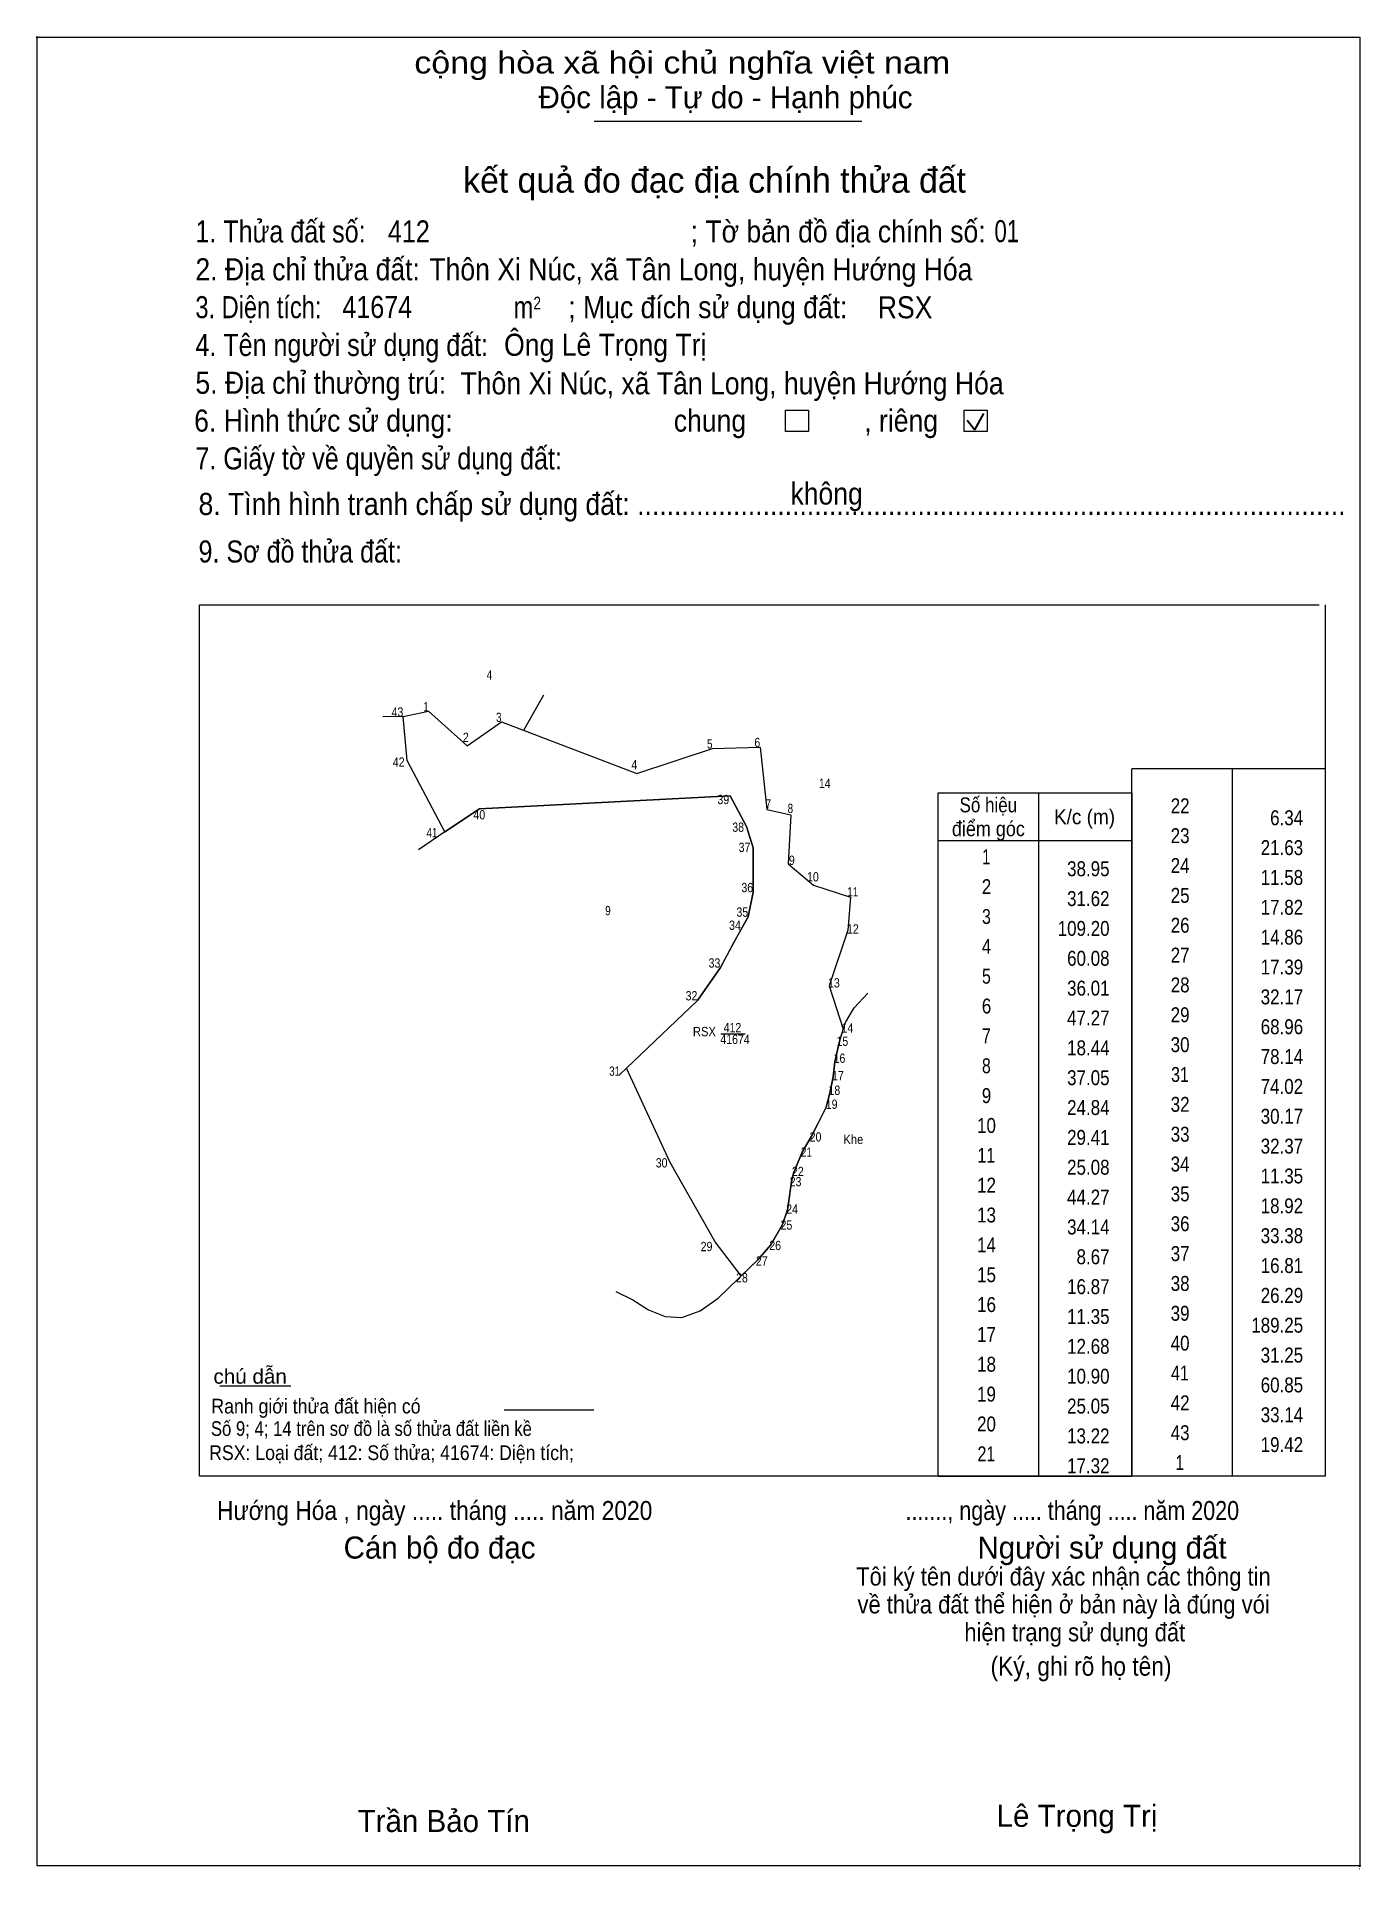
# Model space of a CAD drawing. Header units: metres. Extents: x 543978 to 545942, y 1838886 to 1841906.
# Drawn here: x 544944 to 545942, y 1840524 to 1841906 of the extents above; entities that cross this region are included whole.
import ezdxf
from ezdxf.enums import TextEntityAlignment as Align

# ---------------------------------------------------------------- set-up
doc = ezdxf.new("R2010")
doc.units = ezdxf.units.M
doc.header["$LTSCALE"] = 2
doc.header["$PDMODE"] = 32
doc.header["$PDSIZE"] = 1
for name, color, linetype, lineweight in [('17', 7, 'Continuous', 13), ('2', 7, 'Continuous', 25), ('28', 7, 'Continuous', 13), ('6', 7, 'Continuous', 13), ('63', 7, 'Continuous', 13)]:
    doc.layers.add(name, color=color, linetype=linetype, lineweight=lineweight)

msp = doc.modelspace()

# ---------------------------------------------------------------- texts
at = {"layer": '2'}
for s, height, width, p in [('cộng hòa xã hội chủ nghĩa việt nam', 16.63, 1.15, (545228.65, 1841878)), ('1. Thửa đất số:', 16.63, 0.85, (545063.68, 1841750.65)), ('412', 16.64, 0.85, (545208.74, 1841750.65)), ('; Tờ bản đồ địa chính số:', 16.63, 0.9, (545436.87, 1841750.65)), ('01', 16.64, 0.75, (545665.82, 1841750.86)), ('2. Địa chỉ thửa đất:', 16.63, 0.9, (545063.68, 1841722.12)), ('Thôn Xi Núc, xã Tân Long, huyện Hướng Hóa', 16.63, 0.9, (545239.97, 1841722.12)), ('3. Diện tích:', 16.63, 0.8, (545063.68, 1841693.57)), ('41674', 16.64, 0.85, (545174.4, 1841693.73)), ('; Mục đích sử dụng đất:', 16.63, 0.9, (545344.67, 1841693.57)), ('m', 16.63, 0.8, (545303.45, 1841693.57)), ('2', 9.504, 0.8, (545318.4, 1841700.27)), ('RSX', 16.63, 0.9, (545577.91, 1841693.48)), ('4. Tên người sử dụng đất:', 16.63, 0.85, (545063.68, 1841665.09)), ('Ông Lê Trọng Trị', 16.64, 0.9, (545296.27, 1841665.22)), ('5. Địa chỉ thường trú:', 16.63, 0.9, (545063.68, 1841636.58)), ('Thôn Xi Núc, xã Tân Long, huyện Hướng Hóa', 16.63, 0.9, (545263.48, 1841636.19)), ('6. Hình thức sử dụng:', 16.63, 0.9, (545062.72, 1841608.06)), ('chung                , riêng', 16.63, 0.9, (545424.17, 1841608.06)), ('7. Giấy tờ về quyền sử dụng đất:', 16.63, 0.85, (545063.68, 1841579.57)), ('8. Tình hình tranh chấp sử dụng đất: ................................................................................................', 16.63, 0.9, (545066.03, 1841545.23)), ('không', 16.63, 0.9, (545512.07, 1841553.08)), ('9. Sơ đồ thửa đất:', 16.63, 0.85, (545066.03, 1841509.4)), ('Hướng Hóa , ngày ..... tháng ..... năm 2020', 14.26, 0.9, (545079.95, 1840787.75)), ('......., ngày ..... tháng ..... năm 2020', 14.26, 0.85, (545598.8, 1840787.75)), ('(Ký, ghi rõ họ tên)', 14.26, 0.9, (545662.86, 1840670.36))]:
    msp.add_text(s, height=height, dxfattribs=dict(at, width=width)).set_placement(p)
for s, height, p in [('Độc lập - Tự do - Hạnh phúc', 16.63, (545322.22, 1841851.78)), ('Cán bộ đo đạc', 16.63, (545175.34, 1840758.63)), ('Người sử dụng đất', 16.63, (545652.98, 1840758.63)), ('Trần Bảo Tín', 16.63, (545185.94, 1840552.53)), ('Lê Trọng Trị', 16.64, (545667.44, 1840556.45))]:
    msp.add_text(s, height=height, dxfattribs=at).set_placement(p)
for s, height, p in [('kết quả đo đạc địa chính thửa đất', 19.01, (545454.885, 1841788.17)), ('.', 4.753, (545940.945, 1840524.39))]:
    msp.add_text(s, height=height, dxfattribs=at).set_placement(p, align=Align.CENTER)
at = {"layer": '2', "width": 0.9}
for s, p in [('Tôi ký tên dưới đây xác nhận các thông tin', (545717.8, 1840738.29)), ('về thửa đất thể hiện ở bản này là đúng vói', (545717.94, 1840717.29)), ('hiện trạng sử dụng đất', (545726.35, 1840696.24))]:
    msp.add_text(s, height=13.74, dxfattribs=at).set_placement(p, align=Align.CENTER)
at = {"layer": '28'}
for s, width, p in [('4', 0.8, (545285.21, 1841421.2)), ('14', 0.85, (545537.905, 1841339.43)), ('9', 0.8, (545374.545, 1841243.55)), ('RSX', 0.9, (545447.215, 1841152.38)), ('412', 0.85, (545468.375, 1841155.33)), ('41674', 0.85, (545470.295, 1841146.53))]:
    msp.add_text(s, height=7, dxfattribs=dict(at, width=width)).set_placement(p, align=Align.CENTER)
for s, width, p in [(' 43', 0.85, (545220.34, 1841393.25)), (' 1', 0.75, (545239.34, 1841397.25)), (' 3', 0.8, (545294.34, 1841389.25)), (' 2', 0.85, (545269.66, 1841374.18)), (' 5', 0.8, (545453.34, 1841369.25)), (' 6', 0.85, (545489.34, 1841370.25)), (' 42', 0.85, (545221.28, 1841355.54)), (' 4', 0.85, (545396.63, 1841353.48)), (' 39', 0.85, (545465.9, 1841327.28)), (' 7', 0.8, (545497.42, 1841323.83)), (' 8', 0.8, (545514.1, 1841320.57)), (' 40', 0.85, (545282.05, 1841315.76)), (' 38', 0.85, (545477.1, 1841306.43)), (' 41', 0.8, (545246.06, 1841302.26)), (' 37', 0.85, (545481.89, 1841291.24)), (' 9', 0.85, (545515.33, 1841281.51)), (' 10', 0.85, (545533.45, 1841269.04)), (' 36', 0.85, (545483.95, 1841260.95)), (' 11', 0.8, (545563.21, 1841257.69)), (' 35', 0.85, (545480.25, 1841242.4)), (' 34', 0.85, (545474.69, 1841232.51)), (' 12', 0.85, (545563.56, 1841229.75)), (' 33', 0.85, (545459.24, 1841204.07)), (' 32', 0.85, (545441.95, 1841179.34)), (' 13', 0.85, (545549.26, 1841189.07)), (' 14', 0.85, (545559.45, 1841155.11)), (' 15', 0.85, (545555.63, 1841145.09)), (' 16', 0.85, (545553.45, 1841132.29)), (' 31', 0.8, (545383.79, 1841122.56)), (' 17', 0.85, (545552.28, 1841119.09)), (' 19', 0.85, (545547.55, 1841097.6)), (' 18', 0.85, (545549.6, 1841108.14)), (' 20', 0.85, (545535.41, 1841072.95)), ('Khe', 0.9, (545566.94, 1841071.11)), (' 21', 0.8, (545528.3, 1841061.54)), (' 30', 0.85, (545419.43, 1841053.42)), (' 22', 0.85, (545522.06, 1841046.88)), (' 23', 0.85, (545520.35, 1841039.23)), (' 24', 0.85, (545517.7, 1841018.54)), (' 25', 0.85, (545513.49, 1841006.56)), (' 29', 0.85, (545453.28, 1840990.34)), (' 26', 0.85, (545504.99, 1840991.15)), (' 27', 0.85, (545494.94, 1840979.49)), (' 28', 0.85, (545479.98, 1840966.78))]:
    msp.add_text(s, height=7, dxfattribs=dict(at, width=width)).set_placement(p, align=Align.RIGHT)
at = {"layer": '6'}
for s, width, p in [('chú dẫn', 1.05, (545077.26, 1840890.45)), ('Ranh giới thửa đất hiện có ', 0.9, (545075.69, 1840867.99)), ('Số 9; 4; 14 trên sơ đồ là số thửa đất liền kề', 0.85, (545075.33, 1840851.09)), ('RSX: Loại đất; 412: Số thửa; 41674: Diện tích;', 0.9, (545074.01, 1840832.9))]:
    msp.add_text(s, height=11.07, dxfattribs=dict(at, width=width)).set_placement(p)
at = {"layer": '63'}
for s, width, p in [('Số hiệu', 0.85, (545661.205, 1841321.12)), ('K/c (m)', 0.95, (545733.68, 1841312.12)), (' 22', 0.85, (545803.96, 1841320.39)), ('điểm góc', 0.9, (545661.23, 1841303.12)), (' 23', 0.85, (545803.955, 1841297.89)), (' 1', 0.75, (545658.05, 1841281.97)), (' 24', 0.85, (545803.93, 1841275.39)), (' 2', 0.85, (545658.05, 1841259.47)), (' 25', 0.85, (545803.955, 1841252.89)), (' 3', 0.8, (545658.07, 1841236.97)), (' 26', 0.85, (545803.96, 1841230.39)), (' 4', 0.85, (545658.05, 1841214.47)), (' 27', 0.85, (545803.97, 1841207.89)), (' 5', 0.8, (545658.07, 1841191.97)), (' 28', 0.85, (545803.97, 1841185.39)), (' 6', 0.85, (545658.08, 1841169.47)), (' 29', 0.85, (545803.93, 1841162.89)), (' 7', 0.8, (545658.055, 1841146.97)), (' 30', 0.85, (545803.93, 1841140.39)), (' 8', 0.8, (545658.055, 1841124.47)), (' 31', 0.8, (545803.93, 1841117.89)), (' 9', 0.85, (545658.05, 1841101.97)), (' 32', 0.85, (545803.96, 1841095.39)), (' 10', 0.85, (545658.04, 1841079.47)), (' 33', 0.85, (545803.955, 1841072.89)), (' 11', 0.8, (545658.04, 1841056.97)), (' 34', 0.85, (545803.93, 1841050.39)), (' 12', 0.85, (545658.07, 1841034.47)), (' 35', 0.85, (545803.955, 1841027.89)), (' 13', 0.85, (545658.065, 1841011.97)), (' 36', 0.85, (545803.96, 1841005.39)), (' 14', 0.85, (545658.04, 1840989.47)), (' 37', 0.85, (545803.97, 1840982.89)), (' 15', 0.85, (545658.065, 1840966.97)), (' 38', 0.85, (545803.97, 1840960.39)), (' 16', 0.85, (545658.07, 1840944.47)), (' 39', 0.85, (545803.93, 1840937.89)), (' 17', 0.85, (545658.08, 1840921.97)), (' 40', 0.85, (545803.93, 1840915.39)), (' 18', 0.85, (545658.08, 1840899.47)), (' 41', 0.8, (545803.93, 1840892.89)), (' 19', 0.85, (545658.04, 1840876.97)), (' 42', 0.85, (545803.96, 1840870.39)), (' 20', 0.85, (545658.04, 1840854.47)), (' 43', 0.85, (545803.955, 1840847.89)), (' 21', 0.8, (545658.04, 1840831.97)), (' 1', 0.75, (545803.94, 1840825.39))]:
    msp.add_text(s, height=11.25, dxfattribs=dict(at, width=width)).set_placement(p, align=Align.CENTER)
at = {"layer": '63', "width": 0.85}
for s, p in [('6.34', (545898.44, 1841311.39)), ('21.63', (545898.44, 1841288.89)), ('38.95', (545752.55, 1841272.97)), ('11.58', (545898.44, 1841266.39)), ('31.62', (545752.53, 1841250.47)), ('17.82', (545898.42, 1841243.89)), ('109.20', (545752.56, 1841227.97)), ('14.86', (545898.45, 1841221.39)), ('60.08', (545752.55, 1841205.47)), ('17.39', (545898.45, 1841198.89)), ('36.01', (545752.56, 1841182.97)), ('32.17', (545898.44, 1841176.39)), ('47.27', (545752.55, 1841160.47)), ('68.96', (545898.45, 1841153.89)), ('18.44', (545752.56, 1841137.97)), ('78.14', (545898.45, 1841131.39)), ('37.05', (545752.55, 1841115.47)), ('74.02', (545898.42, 1841108.89)), ('24.84', (545752.56, 1841092.97)), ('30.17', (545898.44, 1841086.39)), ('29.41', (545752.56, 1841070.47)), ('32.37', (545898.44, 1841063.89)), ('25.08', (545752.55, 1841047.97)), ('11.35', (545898.44, 1841041.39)), ('44.27', (545752.55, 1841025.47)), ('18.92', (545898.42, 1841018.89)), ('34.14', (545752.56, 1841002.97)), ('33.38', (545898.44, 1840996.39)), ('8.67', (545752.54, 1840980.47)), ('16.81', (545898.45, 1840973.89)), ('16.87', (545752.55, 1840957.97)), ('26.29', (545898.45, 1840951.39)), ('11.35', (545752.55, 1840935.47)), ('189.25', (545898.45, 1840928.89)), ('12.68', (545752.55, 1840912.97)), ('31.25', (545898.44, 1840906.39)), ('10.90', (545752.56, 1840890.47)), ('60.85', (545898.44, 1840883.89)), ('25.05', (545752.55, 1840867.97)), ('33.14', (545898.45, 1840861.39)), ('13.22', (545752.53, 1840845.47)), ('19.42', (545898.42, 1840838.89)), ('17.32', (545752.53, 1840822.97))]:
    msp.add_text(s, height=11.25, dxfattribs=at).set_placement(p, align=Align.RIGHT)

# ---------------------------------------------------------------- linework, layer by layer
at = {"layer": '17'}
msp.add_line((545082.12, 1840888.9), (545135.57, 1840888.9), dxfattribs=at)
at = {"layer": '2'}
for p, q in [((545364.25, 1841842.06), (545565.77, 1841842.06)), ((545066.73, 1841477.42), (545910.39, 1841477.42)), ((545915.1, 1841477.42), (545915.1, 1840820.7))]:
    msp.add_line(p, q, dxfattribs=at)
at = {"layer": '2', "lineweight": 35}
for p, q in [((545645.32, 1841616.8), (545650.99, 1841609.42)), ((545650.99, 1841609.42), (545657.89, 1841621.77))]:
    msp.add_line(p, q, dxfattribs=at)
at = {"layer": '2', "lineweight": 13}
msp.add_lwpolyline([(544944.54, 1841905.28), (545941.05, 1841905.28), (545941.05, 1840526.98), (544944.54, 1840526.98)], close=True, dxfattribs=at)
at = {"layer": '2'}
for points in [[(545508.44, 1841624.16), (545525.56, 1841624.16), (545525.56, 1841608.2), (545508.44, 1841608.2)], [(545643.09, 1841624.16), (545660.21, 1841624.16), (545660.21, 1841608.2), (545643.09, 1841608.2)]]:
    msp.add_lwpolyline(points, close=True, dxfattribs=at)
msp.add_lwpolyline([(545915.1, 1840820.7), (545066.73, 1840820.7), (545066.73, 1841477.42)], dxfattribs=at)
for p in [(544944.54, 1841905.28), (545941.03, 1840526.98)]:
    msp.add_point(p, dxfattribs=at)
at = {"layer": '28'}
for p, q in [((545326.06, 1841409.54), (545311.03, 1841382.88)), ((545220.35, 1841393.26), (545204.83, 1841393.14)), ((545915.1, 1841353.88), (545769.3, 1841353.88)), ((545251.65, 1841306.39), (545277.66, 1841323.71)), ((545251.65, 1841306.39), (545231.79, 1841292.83)), ((545459.57, 1841154.17), (545478, 1841154.17)), ((545388.5, 1841128.16), (545383.37, 1841123.25)), ((545769.21, 1840820.61), (545623.41, 1840820.61))]:
    msp.add_line(p, q, dxfattribs=at)
for points in [[(545223.35, 1841360.26), (545220.35, 1841393.26), (545239.35, 1841397.26), (545268.35, 1841371.26), (545294.35, 1841389.26), (545396.35, 1841350.26), (545453.35, 1841369.26), (545489.35, 1841370.26)], [(545489.35, 1841370.26), (545494.35, 1841323.26), (545512.35, 1841319.26), (545510.35, 1841282.26), (545529.35, 1841266.26), (545557.35, 1841257.26), (545555.35, 1841232.26), (545541.35, 1841190.26), (545551.83, 1841157.77)], [(545277.66, 1841323.71), (545466.65, 1841333.61), (545479.02, 1841310.41), (545483.96, 1841294.34), (545483.96, 1841260.96), (545480.26, 1841242.41), (545469.14, 1841222.63), (545459.25, 1841204.08), (545441.96, 1841179.35), (545388.5, 1841128.16)], [(545380.42, 1840959.91), (545393.41, 1840953.57), (545405.21, 1840946.08), (545417.74, 1840941.08), (545430.14, 1840940.24), (545444.08, 1840945.32), (545457.65, 1840954.93), (545487.47, 1840983.91), (545497.22, 1840995.13), (545506.16, 1841010.54), (545509.93, 1841021.49), (545511.67, 1841033.52), (545512.88, 1841042.92), (545514.29, 1841049.1), (545520.97, 1841065.08), (545527.64, 1841076.49), (545532.79, 1841086.38), (545539.05, 1841098.79), (545541.83, 1841109.33), (545544.37, 1841121.75), (545545.54, 1841133.04), (545549.19, 1841149.51), (545553.44, 1841162.81), (545560.18, 1841173.65), (545570.41, 1841184.84)], [(545475, 1840971.79), (545455.35, 1840997.26), (545421.35, 1841057.26)]]:
    msp.add_lwpolyline(points, dxfattribs=at)
msp.add_lwpolyline([(545239.35, 1841397.26), (545268.35, 1841371.26), (545294.35, 1841389.26), (545396.35, 1841350.26), (545453.35, 1841369.26), (545489.35, 1841370.26), (545494.35, 1841323.26), (545512.35, 1841319.26), (545510.35, 1841282.26), (545529.35, 1841266.26), (545557.35, 1841257.26), (545555.35, 1841232.26), (545541.35, 1841190.26), (545551.83, 1841157.77), (545549.19, 1841149.51), (545545.54, 1841133.04), (545544.37, 1841121.75), (545541.83, 1841109.33), (545539.05, 1841098.79), (545527.64, 1841076.49), (545520.97, 1841065.08), (545514.29, 1841049.1), (545512.88, 1841042.92), (545509.93, 1841021.49), (545506.16, 1841010.54), (545497.22, 1840995.13), (545487.47, 1840983.91), (545475, 1840971.79), (545455.35, 1840997.26), (545421.35, 1841057.26), (545388.5, 1841128.16), (545441.96, 1841179.35), (545459.25, 1841204.08), (545474.7, 1841232.52), (545480.26, 1841242.41), (545483.96, 1841260.96), (545483.96, 1841294.34), (545479.02, 1841310.41), (545466.65, 1841333.61), (545277.66, 1841323.71), (545251.65, 1841306.39), (545223.35, 1841360.26), (545220.35, 1841393.26)], close=True, dxfattribs=at)
msp.add_circle((545769.299, 1840820.702), 0.13, dxfattribs=at)
at = {"layer": '6'}
msp.add_line((545296.36, 1840870.74), (545363.8, 1840870.74), dxfattribs=at)
at = {"layer": '63'}
for p, q in [((545769.3, 1840820.7), (545769.3, 1841353.88)), ((545844.9, 1841353.88), (545844.9, 1840820.7)), ((545844.9, 1841353.88), (545844.9, 1840820.7)), ((545915.1, 1841353.88), (545915.1, 1840820.7)), ((545623.41, 1840820.61), (545623.41, 1841335.79)), ((545699.01, 1841335.79), (545699.01, 1840820.61)), ((545699.01, 1841335.79), (545699.01, 1840847.97)), ((545769.21, 1841335.79), (545769.21, 1840820.61)), ((545915.1, 1840820.7), (545769.3, 1840820.7))]:
    msp.add_line(p, q, dxfattribs=at)
for points in [[(545623.41, 1841335.79), (545699.01, 1841335.79), (545769.21, 1841335.79)], [(545623.41, 1841299.79), (545699.01, 1841299.79), (545769.21, 1841299.79)]]:
    msp.add_lwpolyline(points, dxfattribs=at)

msp.set_redraw_order([(e.dxf.handle, doc.entitydb.next_handle()) for e in msp.query("TEXT MTEXT ATTDEF DIMENSION ARC_DIMENSION")])  # texts and dimensions are drawn at this point

doc.saveas('drawing.dxf')
